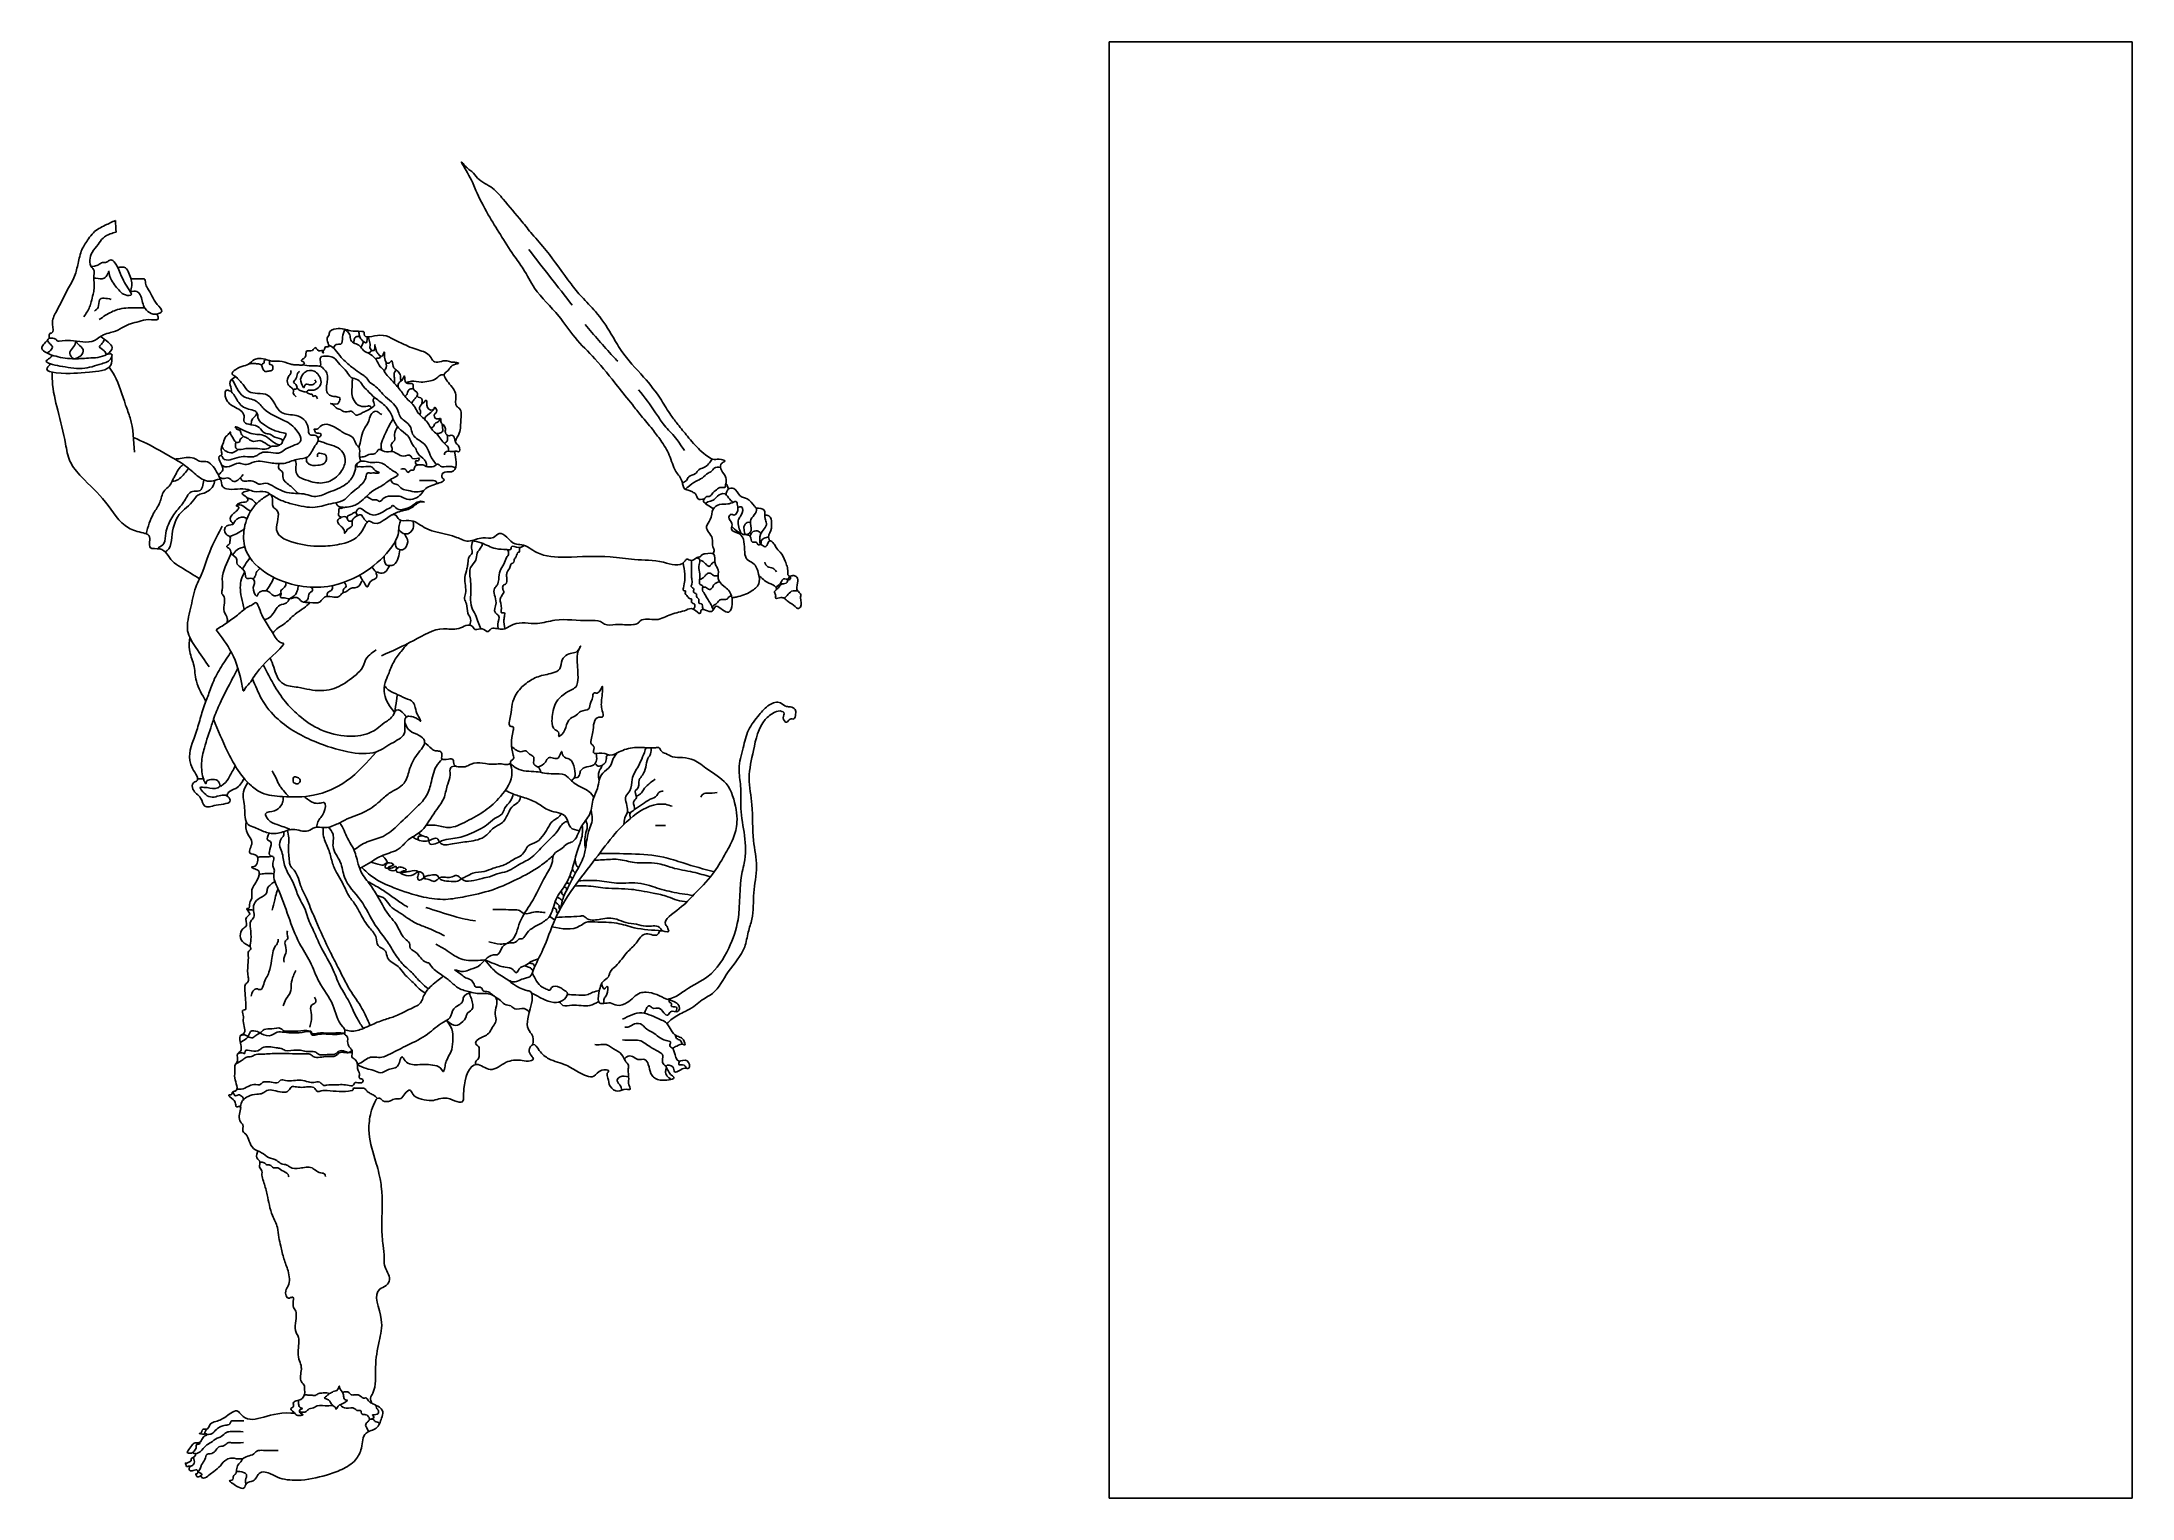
# Model space of a CAD drawing. Header units: millimetres. Extents: x 3298 to 5745, y 1190 to 2896.
import ezdxf

# ---------------------------------------------------------------- set-up
doc = ezdxf.new("R2010")
doc.units = ezdxf.units.MM
picture_1 = doc.add_image_def('image1.png', size_in_pixel=(596, 849))

msp = doc.modelspace()

# ---------------------------------------------------------------- linework, layer by layer
msp.add_line((3486.9, 2032.6), (3480, 2032.4))
for points in [[(4073.2, 2360.4), (4065.7, 2360.8), (4064.4, 2363.4), (4062.8, 2366.4), (4059.4, 2368.6), (4055.7, 2370.3), (4050.5, 2371.9), (4047.3, 2380.6), (4040.1, 2392.6), (4032.3, 2411.8), (4022.2, 2429), (4012.5, 2442), (3999.4, 2457.9), (3989, 2470.9), (3971.8, 2492.4), (3945.1, 2524.7), (3922, 2549.4), (3902.8, 2574.7), (3874.5, 2607.5), (3861.2, 2629.9), (3850, 2646), (3834.5, 2670.2), (3820.3, 2693.4), (3805.8, 2721.9), (3797.7, 2739.4), (3789.5, 2754.7), (3792.5, 2751.3), (3796.5, 2747.3), (3801.1, 2743.9), (3807.7, 2736.3), (3825.4, 2724.3), (3837.8, 2711.6), (3859.7, 2685.5), (3871.8, 2670.5), (3888.1, 2651.5), (3917.2, 2612.2), (3929.7, 2597.2), (3945.7, 2579.9), (3964.3, 2553.5), (3976, 2534.2), (4002.2, 2503.2), (4023.1, 2476), (4034.2, 2458.4), (4042.4, 2447.6), (4053.5, 2433.9), (4068.2, 2417.6), (4077.3, 2410.1), (4084.8, 2406.5), (4093, 2406.8), (4097.3, 2404.5), (4095.5, 2403.4), (4092.6, 2400.6), (4093.2, 2394.2), (4098.5, 2385.3), (4098.5, 2378.3)], [(3383.9, 2686.6), (3371.8, 2681), (3358, 2672.2), (3352.3, 2665), (3344.7, 2652.4), (3340.1, 2636.4), (3336.1, 2621.5), (3327.9, 2605.7), (3322.4, 2594.8), (3314.3, 2579.3), (3310.2, 2564.8), (3308.9, 2554.7), (3307.2, 2554.1), (3306.2, 2550), (3306.1, 2548.6)], [(3384.6, 2673.1), (3377.8, 2670.9), (3369.3, 2666), (3363.6, 2658.5), (3356.6, 2649.2), (3356.3, 2631.4), (3358.3, 2629.1), (3358.7, 2622.3), (3359, 2606.8), (3357.6, 2600.2), (3355.5, 2591.4), (3353.6, 2585.3), (3346.7, 2573.6)], [(3384.6, 2673.1), (3383.9, 2686.6)], [(3355.4, 2632.8), (3359.3, 2633), (3364.6, 2635), (3368.6, 2637.2), (3373.3, 2637.6), (3376.5, 2639.8), (3390.7, 2621.7), (3401.4, 2602.7), (3402.5, 2600), (3395.5, 2599.4), (3389, 2603.8), (3384, 2609.7), (3379.2, 2616.5), (3375.7, 2627.8)], [(3867.7, 2652.7), (3918.6, 2587.3)], [(3358.6, 2618.9), (3360.9, 2618.9), (3370.7, 2619.1), (3372.9, 2621), (3376.1, 2626.3)], [(3386.5, 2631.2), (3395.6, 2631.3), (3399.5, 2624.9), (3402.3, 2617.2), (3403, 2610.2), (3401.3, 2603.1)], [(3359.5, 2580.4), (3363.5, 2584.8), (3365.2, 2593.5), (3379, 2594.2)], [(3401.9, 2618.4), (3416.3, 2618.4), (3417.5, 2618.3), (3419, 2613.3), (3421.2, 2607.5), (3426.6, 2598.2), (3432.8, 2588.2), (3438, 2580.1), (3432.6, 2577), (3417.5, 2585.2), (3412.8, 2599.5), (3409.1, 2603.4), (3401.3, 2603.1)], [(3306.1, 2548.6), (3312.1, 2548.3), (3315.4, 2546.1), (3315.8, 2545.6), (3318, 2545.3), (3331.4, 2546), (3359.3, 2546), (3369.7, 2552.7), (3378.2, 2555.2), (3389.2, 2559.6), (3401.5, 2565.6), (3411.5, 2568.1), (3422.7, 2570.6), (3433.9, 2571.3), (3432.6, 2577)], [(3364.9, 2570.6), (3372.3, 2575.6), (3386.3, 2582.2), (3406.3, 2584.4), (3417.9, 2584.4)], [(3306.1, 2548.6), (3304.2, 2546.4), (3299.6, 2541.2), (3297.8, 2536.7), (3302.7, 2531.8), (3311.7, 2528.2), (3333.4, 2524.6), (3352.5, 2525.4), (3374.1, 2530.1), (3380, 2537.7), (3375.4, 2544.1), (3366.3, 2550.6)], [(3304, 2546.2), (3307.1, 2542.1), (3310.1, 2538.3), (3306.6, 2533.3), (3304, 2531.1)], [(3337.5, 2545.3), (3334.9, 2538.4), (3330.6, 2532.3), (3332.6, 2526.6), (3334.5, 2524.6)], [(3337.5, 2545.3), (3340.3, 2541.7), (3345.9, 2535.4), (3343.4, 2528.2), (3334.5, 2524.6)], [(3370.9, 2547.6), (3368.5, 2542.7), (3365.1, 2538.8), (3370.6, 2534.1), (3373.2, 2529.6)], [(3677.7, 2363.4), (3680.7, 2361.8), (3686.3, 2359.2), (3689.3, 2359.3), (3693, 2357.6), (3698.3, 2361.7), (3709.6, 2363.5), (3716.4, 2363.6), (3722.9, 2360.8), (3739.9, 2364.4), (3744.7, 2370.1), (3759.4, 2378), (3768.2, 2383.4), (3766.6, 2384.8), (3767.2, 2390.8), (3777.4, 2392.2), (3782.8, 2400.9), (3783.3, 2416.5), (3785.6, 2415.7), (3785.9, 2422.2), (3782.2, 2426.4), (3785.3, 2435.2), (3788.2, 2451.9), (3786.2, 2466.6), (3783.7, 2468.7), (3782.4, 2480.5), (3775.1, 2495), (3769.7, 2508.1), (3771.5, 2509.5), (3774.7, 2512.7), (3780.1, 2517.6), (3785.6, 2519.5), (3781.9, 2520.4), (3777.4, 2520.8), (3772, 2522.2), (3756.1, 2521.7), (3752.5, 2527.2), (3738.4, 2534.9), (3719.4, 2542.5), (3706.7, 2548.9), (3693.5, 2552.1), (3675, 2553.9), (3675, 2555.7), (3672.2, 2556.6), (3659.5, 2557.5), (3642.3, 2559.8), (3634.2, 2554.3), (3634.1, 2552.5), (3632.5, 2550.4), (3632, 2545), (3633.1, 2538.7), (3629.3, 2538.1), (3628.6, 2536), (3627.2, 2532.3), (3627.4, 2531.4), (3626.1, 2532.5), (3626.7, 2534.2), (3622.1, 2534.1), (3617.8, 2537.8), (3614.4, 2534.4), (3607.5, 2533.5), (3605.9, 2526.3), (3601.5, 2522.4), (3605, 2520), (3603.8, 2517.9), (3598.5, 2517.4), (3592.6, 2517.6), (3588.2, 2518.6), (3576.1, 2521.8), (3566.9, 2521.8), (3561.2, 2523.4), (3552.2, 2525), (3546.5, 2523.7), (3539.7, 2518.2), (3531.9, 2515.5), (3521.6, 2505.4), (3524.8, 2503.5), (3522.5, 2502.2), (3518, 2497.4), (3519.4, 2489.4), (3519.3, 2486.9), (3514.3, 2488), (3512.5, 2480.9), (3522.6, 2468.6), (3534.4, 2457.8), (3534.7, 2450.6), (3542.6, 2447.4), (3552.3, 2444), (3558.3, 2437.8), (3564.6, 2436.1), (3570.3, 2432.9), (3579.6, 2428.7), (3577.7, 2424.4), (3570, 2426.1), (3562, 2432.4), (3557.2, 2434.9), (3539.8, 2438.1), (3524.4, 2444), (3525.9, 2442.3), (3529.8, 2440.6), (3531.8, 2435.5), (3533.5, 2434.1), (3530.4, 2430.7), (3529, 2427.3), (3524.7, 2427), (3521.6, 2431.8), (3518.7, 2436.6), (3518.2, 2438.9), (3516.8, 2436.9), (3513.6, 2433.8), (3510.2, 2426.4), (3507.9, 2415.3), (3508.2, 2411.6), (3506.2, 2411.1), (3506.2, 2404.5), (3509.4, 2394.3), (3504.2, 2388.6)], [(3639.1, 2537), (3642, 2541.2), (3647.7, 2541.8), (3649.8, 2549.9), (3652.6, 2558.8)], [(3773.9, 2416.2), (3773.5, 2420.7), (3770, 2424.4), (3760, 2436.5), (3755.1, 2441.1), (3749.2, 2449.9), (3737.6, 2462.1), (3733.7, 2469.2), (3726.2, 2476.6), (3717.2, 2488), (3707.8, 2498.8), (3698.9, 2509.5), (3698, 2511.1), (3693.9, 2515.3), (3689, 2523.6), (3682.5, 2529.8), (3674, 2534.8), (3670, 2539.4), (3659.5, 2546.4), (3658.2, 2552.7), (3651.9, 2559.3)], [(3662.9, 2543.3), (3663.5, 2547.2), (3665.5, 2550.4), (3670, 2550.3)], [(3668.7, 2556.8), (3669.6, 2551.6), (3672.2, 2546.9), (3677.8, 2543.6), (3678.5, 2550.4), (3682, 2541.8), (3682.3, 2536.2), (3686.4, 2534.2), (3687.6, 2541), (3689.4, 2533.3), (3691.9, 2529.9), (3695.4, 2527.4), (3698.4, 2532.5), (3699.6, 2522.8), (3703.6, 2519.4), (3707.3, 2522.2), (3708.9, 2515.9), (3711.2, 2512.6), (3715.7, 2508.5), (3717.7, 2502.7), (3718.2, 2498.3), (3722.1, 2504.6), (3723, 2498.2), (3726, 2495.7), (3732.1, 2495), (3732.7, 2489.3), (3737.3, 2483.9), (3737.5, 2480.3), (3742.3, 2477.9), (3742.9, 2472.2), (3747.7, 2476.1), (3749.2, 2467.4), (3756.8, 2465.9), (3757.5, 2467.6), (3759.9, 2462.2), (3757.7, 2460), (3759.7, 2454.1), (3764.4, 2454.5), (3765.1, 2450), (3767.9, 2447.1), (3770.1, 2442.4), (3770.1, 2438.3), (3774.4, 2434.4), (3776.8, 2435.2), (3782.3, 2426.2)], [(3933.6, 2564.9), (3966.5, 2527.4), (3972, 2521.7)], [(3309.9, 2528.7), (3307.1, 2525.5), (3302.8, 2521.7), (3306.8, 2519), (3318.9, 2516.1), (3345, 2513.2), (3367.9, 2518.8), (3379, 2525.7), (3379.7, 2529.6), (3373.2, 2529.6)], [(3307.8, 2518.6), (3305.5, 2515.9), (3303.5, 2512.7), (3314.3, 2508.3), (3353.3, 2509.1), (3378.3, 2517.2), (3379.8, 2528.2)], [(3540.5, 2518.8), (3545.4, 2519), (3550.3, 2518.7), (3554.5, 2517.2), (3556.3, 2513), (3559.1, 2509.8), (3563.4, 2510.2), (3567.5, 2511.3), (3568, 2515.6), (3567.6, 2517.2), (3564.8, 2517.8), (3564.1, 2520.7), (3564.6, 2522.3)], [(3555, 2516.6), (3556, 2518.8), (3557.5, 2519.3), (3557.9, 2521), (3558.3, 2522.5), (3560.3, 2523.7)], [(3747.9, 2398.4), (3747.7, 2402.5), (3745.5, 2406.3), (3737.9, 2413.9), (3735, 2419.7), (3731.6, 2424.1), (3727.6, 2432.4), (3718.7, 2440.4), (3710.9, 2450), (3706.7, 2459.6), (3700.7, 2468.3), (3687.7, 2479), (3678.8, 2487.3), (3673.1, 2493.7), (3667.7, 2500.1), (3659.9, 2502.8), (3654.8, 2509.3), (3646.7, 2517.8), (3639.4, 2525.8), (3633.1, 2527.6), (3623.8, 2525.8), (3623.8, 2521.6), (3623.3, 2516), (3620.4, 2516.2), (3613.1, 2516.4), (3602.9, 2517.4)], [(3633.6, 2540.4), (3635.4, 2539.7), (3641, 2535.1), (3648.3, 2526.2), (3660.8, 2514.7), (3669, 2508.7), (3674.9, 2504.7), (3677, 2503.2), (3680.4, 2498.4), (3687, 2493.3), (3700.2, 2479.9), (3709.2, 2472), (3715, 2462.8), (3717.6, 2456.1), (3721.7, 2452.3), (3729.5, 2444.2), (3731.8, 2436.4), (3742.5, 2427.1), (3748, 2421.6), (3752.4, 2411.5), (3759.7, 2400.6)], [(3671.1, 2538.3), (3672.8, 2540.6), (3674.2, 2544.9)], [(3679.6, 2531.4), (3681, 2532), (3682.7, 2533), (3683.1, 2535.2)], [(3688.3, 2524.6), (3690.3, 2525.4), (3693.4, 2525.8), (3693.6, 2528.2)], [(3309.8, 2508.8), (3310, 2498.4), (3316.3, 2464.3), (3325.5, 2424.9), (3330.6, 2404.7), (3344.2, 2386.3), (3372.1, 2356.8), (3399.2, 2326.5), (3416.3, 2320.6), (3423.1, 2317.4), (3424.7, 2303.5), (3435.8, 2301.9), (3450.5, 2287.6), (3460.5, 2280.4), (3482.4, 2266.9)], [(3376.6, 2514.9), (3382.6, 2505.1), (3395.8, 2470.4), (3401, 2455.3), (3406.1, 2415.3)], [(3507.1, 2402.5), (3507.9, 2400.7), (3517.4, 2398.4), (3528.1, 2402.4), (3530.7, 2401.9), (3537, 2400.7), (3546.5, 2403.9), (3565.4, 2402.7), (3573.2, 2401.9), (3581.2, 2402.1), (3596.2, 2406.7), (3609.1, 2409.9), (3617.4, 2422.5), (3621.2, 2429.7), (3618.3, 2434.9), (3611.7, 2435.4), (3609.4, 2444.1), (3595.6, 2458.1), (3578.4, 2461.6), (3562, 2482), (3550.2, 2484), (3540.1, 2486.3), (3533.2, 2494.3), (3524.7, 2503.8)], [(3507.8, 2411.4), (3511.7, 2406.7), (3520.6, 2407), (3531.2, 2409.9), (3549.6, 2411.3), (3553.9, 2414.2), (3577.2, 2414.8), (3583.5, 2419.1), (3600.8, 2429.1), (3596.7, 2439.8), (3581.8, 2452.1), (3557.7, 2465.9), (3548.5, 2475.1), (3533.8, 2480.5), (3526.1, 2490), (3520.2, 2500.9)], [(3595.5, 2480.2), (3592.1, 2484.7), (3592.5, 2487.8), (3589, 2491.3), (3585.1, 2496.7), (3587.3, 2505), (3589.4, 2508.6), (3589, 2510.7)], [(3592.2, 2488.7), (3596.4, 2490), (3595, 2494.3), (3592.4, 2497.2), (3595, 2501), (3597, 2507.3), (3599.3, 2509.9)], [(3607.4, 2485.4), (3608.8, 2487.2), (3614.3, 2487.7), (3618.1, 2488.6), (3623.5, 2493.4), (3624, 2501.3), (3621.7, 2505.4), (3616.6, 2510.2), (3605.8, 2509), (3602.1, 2504.7), (3601.5, 2495.6), (3604.9, 2491.1), (3606, 2494.2), (3611.2, 2494.1), (3616.7, 2495.4), (3618.3, 2498.4), (3617.1, 2499.8)], [(3623.7, 2516.4), (3626.1, 2514.2), (3630.8, 2509), (3632.3, 2503.3), (3631.6, 2496.5), (3630.8, 2489.6), (3633.2, 2483), (3639.3, 2480.6), (3647, 2477.8), (3646, 2474.8), (3643.7, 2471.8), (3635.7, 2472.2), (3638.6, 2470.9), (3642.2, 2467), (3647.2, 2465.1), (3650.9, 2462.9), (3656.8, 2462.8), (3660.7, 2463), (3665.2, 2458.7), (3673.1, 2461.5), (3677.9, 2463.6), (3683.9, 2467.3), (3687, 2470.3), (3685.6, 2476.7), (3687.5, 2479.1)], [(3661.3, 2502.1), (3661.2, 2499.6), (3661.1, 2494.2), (3660.7, 2483.4), (3663.2, 2475.7), (3670.2, 2469.4), (3679.2, 2469.2), (3680.7, 2469.4), (3683.8, 2467.2)], [(3698.4, 2510.5), (3700.1, 2512.6), (3700.7, 2520.6)], [(3710.6, 2495.8), (3710.5, 2502.4), (3710.1, 2506.4), (3710.9, 2509.2), (3712.7, 2511.4)], [(3718, 2498.5), (3715.4, 2495.7), (3715.2, 2490.5)], [(3724, 2496.7), (3730.6, 2498.3), (3741.6, 2497.2), (3750.8, 2498.5), (3757.5, 2500.2), (3765, 2505.6), (3768.7, 2505.7)], [(3518.8, 2486.7), (3522.4, 2482.6), (3526.2, 2476.3), (3537.7, 2466.3), (3549.3, 2460.9), (3546.8, 2456.6), (3543.8, 2453.2), (3542.9, 2447.4)], [(3596.6, 2490.5), (3599.1, 2487.9), (3603.5, 2486.3), (3608.5, 2484.9), (3611.1, 2483.4), (3614.7, 2482.1), (3614.9, 2480.5), (3617.4, 2481.2), (3620.3, 2477.6)], [(3722.9, 2480.2), (3725.4, 2483.7), (3727.5, 2488.3), (3732.6, 2489.7)], [(3730.7, 2472.6), (3732.1, 2474.8), (3733.2, 2476.5), (3736, 2479.7), (3737.2, 2481.5)], [(3740.1, 2458.9), (3740.8, 2463.9), (3740, 2465.9), (3742.9, 2472.2)], [(3996.3, 2488.2), (4016.3, 2461.4), (4025.2, 2448.3), (4037.8, 2434.1), (4049.9, 2417.3)], [(3549, 2462.2), (3550.5, 2458.7), (3550.6, 2455.8), (3556.1, 2448.6), (3565.9, 2442.4), (3580.4, 2438), (3583.5, 2436.9), (3582.6, 2433.3), (3579.7, 2428.3)], [(3620.5, 2432.7), (3623.1, 2433.2), (3624.4, 2436.6), (3618.8, 2437.8), (3616.9, 2441.1), (3616.4, 2442), (3618.5, 2442), (3622.3, 2444), (3628.5, 2447.7), (3639.8, 2444.7), (3647.6, 2440.1), (3653.2, 2436.7), (3661.3, 2432.7), (3665, 2426.3), (3666.8, 2423.1), (3669.1, 2420.5), (3669.4, 2411.6), (3671.2, 2404.7)], [(3668.7, 2421.1), (3670.2, 2425.9), (3672, 2433.7), (3676, 2443.9), (3680.4, 2451.6), (3682.7, 2458.8), (3688.8, 2463.2), (3693.9, 2460.3), (3695.9, 2459.4)], [(3695.4, 2417.5), (3694.9, 2422.6), (3695.7, 2427.5), (3699.7, 2436.6), (3704.6, 2446.8), (3709, 2454.2)], [(3747.8, 2451.5), (3745.9, 2453.5), (3751.5, 2460.4), (3756.4, 2465.4)], [(3753.2, 2443.6), (3755.7, 2444.8), (3758.2, 2448.9), (3762, 2451.1), (3764.3, 2454.5)], [(3759.9, 2436.6), (3761.9, 2437.2), (3766.5, 2439), (3766.6, 2445.3), (3766.5, 2448.2)], [(3405, 2432.4), (3419.8, 2425.6), (3449.8, 2409.1), (3467.1, 2398.2), (3481.6, 2386.2), (3498.5, 2381.6), (3506.8, 2383.1), (3509.3, 2375), (3513.7, 2372.4), (3539.2, 2371.4), (3546.1, 2369.1), (3559.7, 2368.7), (3567.3, 2362.7), (3568.5, 2351.1), (3572.5, 2347.5), (3572.5, 2324.3), (3596.9, 2308.3), (3626.9, 2305.1), (3648.9, 2307.9), (3673.4, 2324.3), (3681.4, 2334.3), (3686.6, 2331.9), (3712.6, 2341.1), (3715.9, 2336.2), (3727.5, 2335.2), (3745.3, 2327.1), (3783.3, 2315.4), (3797.1, 2311), (3814.1, 2314.9), (3826.4, 2315.4), (3833.1, 2319.9), (3851.8, 2307.8), (3859.3, 2306.7), (3877, 2297.8), (3911.2, 2292.2), (3963.1, 2292.6), (3991.6, 2289.4), (4025.4, 2286.2), (4050, 2287), (4052.8, 2289.8), (4058, 2288.2), (4064.8, 2291.8), (4068.9, 2293), (4070.4, 2294.9), (4074.4, 2296.1), (4084.4, 2295.8), (4086, 2284.6), (4089.5, 2277.2), (4089.5, 2267.3), (4096.1, 2258.4), (4105.1, 2246.8), (4100.2, 2227.6), (4086, 2234.1), (4082.8, 2229.2), (4077.1, 2229.2), (4069.5, 2230.1), (4068.6, 2226.5), (4060.3, 2231.4), (4052.1, 2230.3), (4034.4, 2225.1), (4016.7, 2219.1), (3998.3, 2217.6), (3995.3, 2214.8), (3990.3, 2213.2), (3969.4, 2213.2), (3956.4, 2213.8), (3951.7, 2216.7), (3938.9, 2217.9), (3898.4, 2218.4), (3877.9, 2214.6), (3849.6, 2213.4), (3835.9, 2207.8), (3822.8, 2207.6), (3820.3, 2205.3), (3813.2, 2208.3), (3804.8, 2207.6), (3801.3, 2211.4), (3785.7, 2208.7), (3767.9, 2208.3), (3733, 2194.6), (3695.4, 2176.8)], [(3524.7, 2427), (3524.5, 2421.2), (3525.1, 2419.7), (3533.4, 2418.9), (3555.6, 2418.9), (3562.5, 2419.5), (3567.3, 2422.2), (3572.8, 2422.4), (3576.9, 2424)], [(3533.6, 2433.8), (3535.6, 2432.8), (3540.2, 2430.4), (3543.1, 2428.3), (3552.9, 2428.7), (3561.4, 2424.3), (3566.1, 2421.7)], [(3593.8, 2406.1), (3595, 2403.4), (3595, 2396.7), (3597.8, 2387.2), (3606.5, 2382.9), (3617.6, 2379.6), (3634.9, 2381.3), (3648.6, 2393.3), (3652.8, 2406.6), (3648.6, 2416.9), (3628.8, 2426.1), (3626.5, 2427), (3621, 2428.4)], [(3707.2, 2416), (3707.7, 2419.7), (3706.8, 2423.9), (3710.4, 2428.8), (3710.6, 2435.9), (3714.1, 2445)], [(3768.8, 2425.5), (3771.1, 2426.8), (3772.7, 2430.4), (3772.4, 2435)], [(3463.6, 2400.7), (3460.9, 2398.8), (3452.6, 2385.6), (3450.3, 2381.4), (3449.6, 2379.7), (3440.7, 2369.3), (3435.7, 2356.2), (3428.6, 2343.6), (3419.8, 2319.6)], [(3453.2, 2407.1), (3459.7, 2407.8), (3477.8, 2407.2), (3482.4, 2404.5), (3489.4, 2404.3), (3502.2, 2392.3), (3507.3, 2382.5)], [(3508.4, 2422.1), (3509.9, 2419.2), (3513.5, 2416.2), (3520.8, 2414.5), (3527.4, 2418.4)], [(3530.2, 2385.4), (3531.9, 2382.3), (3544.6, 2381.4), (3551.9, 2377.9), (3559.4, 2378.8), (3569.8, 2374.5), (3576.6, 2371), (3587.5, 2367.5), (3606.6, 2365.8), (3616.2, 2363.4), (3632.9, 2367.9), (3654.1, 2378), (3662.6, 2388.4), (3665, 2398), (3666.1, 2401.3), (3666.4, 2401.5), (3666.6, 2398.5), (3668, 2398.2), (3674.1, 2398.2), (3684.4, 2397.6), (3689.8, 2392.6), (3692.7, 2391), (3691.5, 2390.7), (3688, 2390.8), (3682.1, 2390.8), (3678.1, 2390.2), (3677.4, 2387.5), (3676, 2382.8), (3668.3, 2374), (3659.8, 2367), (3650.2, 2358.5), (3638.6, 2355.4), (3617.5, 2350.7), (3591.7, 2354.3), (3578, 2358.7), (3564.7, 2366.2)], [(3575.7, 2401.8), (3575.3, 2396), (3578.9, 2392.4), (3580.2, 2384.7), (3589, 2375.3), (3594.8, 2369.8), (3597.5, 2366.8)], [(3608, 2409.2), (3607.7, 2404.5), (3609.9, 2401.6), (3620.9, 2399.8), (3627.4, 2401.6), (3630.1, 2404.3), (3629.3, 2412.4), (3626.6, 2413.3), (3620.7, 2413.3), (3620.5, 2409.7)], [(3650.5, 2350.5), (3653.3, 2350.6), (3668, 2355.1), (3683.5, 2368.6), (3697.9, 2377.3), (3708.9, 2384.9), (3714.5, 2388.8), (3709.2, 2393.1), (3698.8, 2400.7), (3692.5, 2403.2), (3682.1, 2403.2), (3669.7, 2404), (3668.7, 2403.3), (3666, 2401.2)], [(3669.6, 2409.4), (3675.7, 2410.2), (3682.4, 2412.8), (3688.1, 2413.6), (3692.2, 2418.2), (3698.8, 2415.9), (3708.1, 2415.9), (3713.9, 2413.3), (3721.1, 2410.7), (3729.7, 2410.7), (3731.5, 2407.8), (3739.8, 2407.7), (3739.1, 2406.2), (3737.7, 2405), (3735.5, 2405.1), (3735.7, 2401.5), (3743.8, 2400.4), (3747.6, 2398.5), (3750.7, 2397.9), (3758.3, 2399.5), (3761.2, 2401.2), (3764.4, 2398.8), (3773.3, 2398.6), (3782.2, 2397.1)], [(3738.1, 2400.2), (3734.2, 2397.9), (3733, 2394.5), (3729.2, 2393.9), (3726.8, 2391.4), (3723.2, 2395.2), (3718, 2395.2)], [(3781.5, 2416.1), (3778.1, 2415.9), (3769.8, 2415), (3768.9, 2412)], [(4047.7, 2378.9), (4052.3, 2382.1), (4055, 2386.3), (4062.8, 2390.1), (4067, 2394.7), (4072.7, 2397.2), (4082.4, 2407.1)], [(3433.8, 2303.1), (3440.5, 2308.4), (3442.7, 2320.3), (3445.8, 2330.5), (3454.6, 2345.5), (3464.8, 2358.3), (3474.1, 2369.3), (3481.6, 2369.8), (3487.4, 2382.7)], [(3442.2, 2298.2), (3446.2, 2301.9), (3449.7, 2315.4), (3458.6, 2342), (3475.8, 2359.4), (3480.2, 2364.7), (3485.7, 2366.7), (3498.1, 2375.6), (3500, 2382)], [(3469.5, 2396.2), (3464.4, 2389.9), (3452.5, 2381.4), (3450.3, 2381.4)], [(3505.8, 2385.6), (3510.2, 2384.2), (3516.1, 2384.9), (3521.3, 2381.2), (3533.3, 2389)], [(3705.7, 2383), (3709.5, 2378.5), (3714.4, 2376.8), (3719.4, 2372.4), (3726.6, 2370.4), (3735.9, 2368.6), (3744.9, 2370.3)], [(3760.5, 2378.4), (3758.7, 2381.2), (3756.4, 2382), (3750.7, 2382.1), (3740, 2382)], [(4050.6, 2371.8), (4054, 2374.4), (4063.6, 2381.1), (4070.6, 2384.9), (4077.9, 2390.8), (4081.8, 2392.9), (4084.8, 2396.4), (4092.3, 2397.4)], [(4075.3, 2355.5), (4072.6, 2356.7), (4073.7, 2361.2), (4076.2, 2363.1), (4079.7, 2363.6), (4083.4, 2367.7), (4088.7, 2372.1), (4091.3, 2373.8), (4098.1, 2375), (4098.5, 2378.3), (4099.9, 2376.8), (4101, 2371.7)], [(3704.7, 2282.3), (3694.3, 2273.6), (3688.9, 2274.4), (3690, 2270.3), (3681.8, 2262.9), (3678.5, 2257.2), (3673.3, 2264.6), (3668.9, 2258.3), (3659.1, 2255.6), (3654.7, 2252.3), (3649.8, 2250.1), (3645.4, 2246), (3637.4, 2245.7), (3628.7, 2245.4), (3623.5, 2240), (3611.6, 2239), (3601.9, 2240.3), (3596.4, 2244.9), (3587.8, 2243.3), (3581.6, 2244.4), (3577, 2245.7), (3577.8, 2249.8), (3575.3, 2248.2), (3568, 2247.6), (3563.3, 2251.7), (3550.5, 2248.5), (3549.9, 2246.8), (3545.3, 2253.6), (3546.6, 2263.8), (3543.9, 2267.3), (3537.6, 2267.3), (3535.2, 2274.8), (3526.1, 2285.6), (3526.1, 2289.2), (3519.3, 2297.1), (3516.8, 2302.8), (3514.1, 2304.5), (3517.6, 2308.3), (3517.9, 2310.5), (3518.2, 2315.7), (3513.3, 2319), (3514.3, 2329.1), (3521.7, 2331), (3518.5, 2335.1), (3522.6, 2343.8), (3526.9, 2347.7), (3528.3, 2350.7), (3525.6, 2352), (3531.6, 2356.1), (3538.4, 2358.1), (3538.7, 2360.5), (3532.1, 2366.3), (3541.2, 2370.7)], [(3542.3, 2346.2), (3539.3, 2347.6), (3532.9, 2352.4), (3526, 2353.7)], [(3564.7, 2366.2), (3553.1, 2358.6), (3543.6, 2348.2), (3534.3, 2322.8), (3536.7, 2300.1), (3563, 2272), (3599.6, 2258.6), (3632.5, 2258), (3678.4, 2276.6), (3707.4, 2304.5), (3715.1, 2320.9), (3715.9, 2329.4), (3717.7, 2335.1)], [(3538.2, 2361.5), (3542.6, 2360.3), (3548.7, 2354.5)], [(3642.5, 2356.1), (3645.4, 2351.4), (3650.5, 2350.5), (3648, 2349.4), (3646.5, 2349.6), (3645.2, 2344.9), (3646.2, 2339.7), (3648.1, 2339.1), (3644.8, 2336.5), (3646.9, 2329.3), (3649.1, 2327.2), (3651.9, 2322.1), (3651.9, 2320.4), (3653.9, 2322.4), (3655.6, 2324.9), (3660.9, 2329.1), (3660.9, 2334.8), (3667.6, 2340.9), (3671.3, 2341.8), (3674.1, 2338.1), (3678.7, 2333.3)], [(3707.4, 2341.6), (3712.4, 2344.1), (3720, 2346.4), (3732.3, 2351.2), (3744.4, 2357), (3745.4, 2356.8), (3743.2, 2357.5), (3740.2, 2357.5), (3737.1, 2356.5), (3731.8, 2352.8), (3721.5, 2348.4), (3713.8, 2348.9), (3707.6, 2352.5), (3707, 2351.1), (3703.9, 2349.2), (3696.6, 2344.9), (3686.2, 2341.6), (3674.3, 2347.2), (3668.7, 2349.4), (3667, 2347.5), (3665.5, 2345), (3667.5, 2340.9)], [(4106.7, 2356.4), (4103, 2360), (4100.3, 2363.5), (4097.1, 2366.3), (4088.5, 2363.5), (4083.6, 2358.8), (4079, 2357.6), (4075.1, 2354.3), (4076.5, 2353.5), (4083.9, 2348.8)], [(4083.7, 2296.3), (4084.6, 2300.8), (4083.3, 2304.4), (4082.6, 2314.2), (4078.4, 2321.1), (4075.8, 2328), (4080.2, 2336.2), (4083.7, 2348.4), (4091.2, 2353.9), (4100.8, 2354.5), (4107.5, 2356.7), (4110.5, 2357.4), (4112.1, 2352.8), (4112.6, 2349.8), (4107.8, 2341.5), (4104.5, 2342.4), (4102, 2338.9), (4105.6, 2331.8), (4105.1, 2325.1), (4114.3, 2319.5), (4120.5, 2298), (4123.6, 2289.4), (4130.2, 2285.3), (4136.8, 2272.4), (4137, 2261), (4127.9, 2252.1), (4110.7, 2245.5), (4105.6, 2244.6)], [(4098.7, 2365.2), (4101.4, 2372.1), (4107.7, 2372.7), (4115, 2364.3), (4123.5, 2360.4), (4131.9, 2352.1), (4134.3, 2348.8), (4127.2, 2334.2), (4128, 2323.6), (4126, 2320.3), (4121.9, 2318.7), (4116.9, 2319.9), (4114.7, 2323.7), (4114, 2337.7), (4116.4, 2341.3), (4116.9, 2351), (4112.5, 2350.5)], [(4133.7, 2349.8), (4143.2, 2347.2), (4144.4, 2337.2), (4146, 2331.8), (4138.9, 2318.8), (4139, 2306.9)], [(3509, 2328.4), (3496, 2302.8), (3482.4, 2266.9), (3477.9, 2256.9), (3471.9, 2232.1), (3468.4, 2206.1), (3477.8, 2186.5), (3493.6, 2163.8)], [(3517.8, 2316.2), (3521.8, 2317.9), (3529.3, 2321.7), (3534.7, 2325.6)], [(3521.7, 2330.8), (3524, 2334.7), (3534.1, 2338.9), (3537.9, 2337.4)], [(3660.9, 2334.8), (3656.7, 2334.8), (3654.4, 2338.9), (3648.2, 2338.9)], [(3655.1, 2337.8), (3656.3, 2340.9), (3659.3, 2342), (3663.6, 2344.5), (3665.5, 2344.6)], [(3731.9, 2334.6), (3732.9, 2328.3), (3727.9, 2320.3), (3720.6, 2320.1), (3715.4, 2324.9)], [(4137.1, 2270.8), (4142.4, 2266.2), (4148.7, 2261.9), (4157.3, 2256.7), (4157.9, 2254.6), (4155.3, 2251.9), (4156.7, 2248.1), (4156.8, 2244.3), (4163, 2244.9), (4166.9, 2244), (4171.4, 2240.1), (4179.8, 2234.3), (4182.8, 2232.1), (4185.7, 2233.8), (4185.9, 2244.7), (4185.9, 2249.1), (4182.5, 2252.8), (4182.5, 2262.1), (4181.5, 2268.9), (4178, 2270.6), (4174.2, 2270), (4172.5, 2270.1), (4170.8, 2279), (4170.1, 2281.5), (4168, 2287.6), (4162, 2298), (4157.3, 2303.7), (4154.8, 2308), (4149.5, 2311.2), (4148.2, 2309.3), (4144.2, 2304.3), (4139.6, 2306.9), (4139, 2306.9), (4136.4, 2306.6), (4134.5, 2309.4), (4129.7, 2309.8), (4127, 2316.5), (4120.8, 2318.6), (4105.3, 2328.3)], [(4127.1, 2332.9), (4123.5, 2332.8), (4119.7, 2327.8), (4119.8, 2324.7), (4120.8, 2318.6)], [(4144.1, 2341.3), (4148.8, 2340.7), (4152.1, 2331.8), (4150.1, 2320.8), (4148.6, 2317.4), (4149.5, 2311.2)], [(3521.2, 2294.7), (3523.7, 2298.2), (3529.7, 2302.8), (3535.4, 2304.3)], [(3698.5, 2293.6), (3700.9, 2283.4), (3709.6, 2283.4), (3714.8, 2291.4), (3716.8, 2300.9)], [(3722.1, 2319.6), (3726, 2310.2), (3720, 2300.9), (3713.2, 2302.9), (3711.9, 2311.7)], [(3798.9, 2212.6), (3799.6, 2219.6), (3796.6, 2226.5), (3794.8, 2237.7), (3792.7, 2243.4), (3793.6, 2249.7), (3793, 2268.4), (3795.4, 2278.7), (3796.3, 2283.5), (3797.2, 2290.8), (3797.8, 2292.6), (3801.4, 2296.8), (3800.8, 2302.9), (3802.4, 2311.2)], [(3811.5, 2208.4), (3808.6, 2215.9), (3805.4, 2224.8), (3801.1, 2233.1), (3799.7, 2245.4), (3799.4, 2266.5), (3799.6, 2280.1), (3805.6, 2288.6), (3807.3, 2296.8), (3812.2, 2304.3), (3813.7, 2308.3)], [(3800.9, 2311.5), (3812.1, 2308.9), (3820.5, 2305.3), (3829, 2302.2), (3841.9, 2301), (3844.2, 2300.7), (3846.7, 2301.5), (3847.1, 2303.8), (3856.4, 2303.6), (3862.6, 2305.8)], [(3842.9, 2300.8), (3844.2, 2296.2), (3841.7, 2291.7), (3838.5, 2284.1), (3834.1, 2276.2), (3832.6, 2266.2), (3830.7, 2259.6), (3827.7, 2255.6), (3829.4, 2238.6), (3828.7, 2226.9), (3832.3, 2223.7), (3831.5, 2213.8), (3832.4, 2208.2)], [(3839.6, 2208.5), (3838.7, 2218.8), (3839.4, 2224.4), (3839.2, 2226.9), (3836, 2226.9), (3835.7, 2232), (3834.3, 2243.1), (3836.4, 2247.3), (3838.5, 2251.8), (3837.2, 2255.4), (3838.7, 2259.7), (3840.6, 2260.5), (3841.9, 2268.6), (3841.7, 2270.7), (3842.5, 2274.8), (3845.7, 2280.3), (3847.2, 2284.3), (3850.4, 2286.4), (3850.8, 2289.2), (3853, 2293), (3855.7, 2297.9), (3856.8, 2298.3), (3857, 2300), (3856.9, 2303.6)], [(4139.5, 2320.1), (4135, 2322.9), (4129.2, 2321.2), (4127, 2316.5)], [(4148.4, 2315.7), (4143.4, 2314.5), (4140.9, 2312.8), (4139.6, 2306.9)], [(3514.7, 2215.7), (3514.8, 2220.4), (3511.2, 2228.6), (3509.7, 2247.9), (3508.5, 2249.3), (3508.8, 2253.6), (3509, 2266.6), (3518.5, 2294.9), (3519.3, 2297.1)], [(3532.5, 2278.5), (3535.7, 2283.4), (3541.3, 2291.5)], [(3545.1, 2266.5), (3547.7, 2270.5), (3548.6, 2273.9), (3552.9, 2279.1)], [(3688.9, 2274.5), (3684.2, 2280.7)], [(4048.4, 2285.4), (4048.9, 2256.4), (4049.1, 2252.9), (4051.4, 2252.4), (4050.9, 2249.5), (4052.8, 2247.3), (4054.4, 2245.2), (4056.1, 2243.8), (4058.3, 2243.2), (4058.2, 2239.4), (4062.1, 2236.8), (4062, 2234.2), (4060.5, 2231.3)], [(4071.3, 2231), (4070.8, 2236.7), (4070.5, 2237.3), (4069.5, 2237.6), (4067.2, 2238.2), (4066.9, 2241.8), (4066.2, 2243.9), (4064.1, 2246), (4064.2, 2248.9), (4060.5, 2251.4), (4061, 2254.7), (4057.9, 2257.8), (4058.8, 2260.9), (4058.5, 2267.1), (4058.2, 2272.7), (4058.3, 2288.2)], [(4064.4, 2291.6), (4067.9, 2289.4), (4067.2, 2283.5), (4067.6, 2274.8), (4067.8, 2265.3), (4068.3, 2260.1), (4071.3, 2258.7), (4071.1, 2255.3), (4073.4, 2249.4), (4076.3, 2244.5), (4079.4, 2239.6), (4081.6, 2235.5), (4083.7, 2230.3)], [(4068.2, 2288.1), (4070.4, 2288.1), (4073.3, 2285.7), (4076, 2283.3), (4078.8, 2281.4), (4081.6, 2284.2), (4085.7, 2286.9)], [(4144, 2286.5), (4147.5, 2281), (4153.5, 2279.3), (4157.9, 2275)], [(3534.6, 2230.9), (3532.9, 2238.3), (3530.3, 2251.5), (3533.2, 2271.3), (3535.2, 2274.8)], [(3560.2, 2252.9), (3564, 2257.9), (3569.4, 2268.4)], [(3577.8, 2249.8), (3577.6, 2252.6), (3581.9, 2257), (3583.7, 2262.5)], [(3587.8, 2243.3), (3594.6, 2248.6), (3596.8, 2252.9), (3597.9, 2258.9)], [(3603.6, 2239.4), (3608.8, 2242.3), (3611.5, 2250.5), (3614.2, 2252.5), (3613.5, 2257.1)], [(3631.8, 2246.3), (3632.7, 2251), (3636.9, 2253.7), (3638.1, 2259)], [(3650.5, 2250.5), (3650.7, 2254.4), (3653.6, 2257.2), (3651.6, 2262.9)], [(3673.6, 2264.4), (3669.7, 2271.2)], [(4067.9, 2266.2), (4072.1, 2268.1), (4074.7, 2271), (4077.7, 2273.3), (4082, 2272.3), (4083.5, 2271), (4089.4, 2270.5)], [(4071.5, 2257.2), (4074.5, 2256.9), (4079.2, 2254.3), (4082.7, 2256.6), (4084.6, 2260.3), (4091.2, 2263.5)], [(4157.3, 2256.7), (4160.9, 2260.3), (4163.5, 2263.6), (4166, 2266.7), (4171.5, 2266.5), (4172.5, 2270.1)], [(4157.9, 2254.6), (4160.6, 2257), (4162, 2259.4), (4164.6, 2261)], [(4162.1, 2261.6), (4166, 2260.9), (4170.7, 2264), (4170.6, 2266.3)], [(4166.9, 2244), (4170.3, 2247.3), (4175.5, 2252.2), (4182.5, 2252.8)], [(4170.8, 2265.2), (4172.3, 2265.8), (4174, 2266.8), (4173.9, 2269.1), (4174.2, 2270)], [(3501.8, 2207.1), (3532.7, 2139), (3533.7, 2135.5), (3536.1, 2139.1), (3537.8, 2141), (3548.9, 2156.4), (3580.5, 2190), (3580.9, 2190.7), (3579.8, 2191.4), (3577.2, 2192.3), (3567.7, 2203.9), (3557.9, 2219.5), (3553.2, 2229.8), (3549.6, 2237.9), (3548.8, 2238.9), (3545.4, 2237.4), (3540, 2234.5), (3528.3, 2225.7), (3515.4, 2216.1), (3501.8, 2207.1)], [(3558.3, 2218.7), (3565.7, 2222.8), (3576.4, 2235.9), (3584.3, 2238.9), (3587.8, 2243.3)], [(3568.1, 2203.3), (3572.8, 2208.3), (3580.6, 2213.5), (3594.3, 2225.5), (3604.3, 2232.6), (3611.6, 2239)], [(4082.5, 2233.6), (4084.1, 2235.7), (4086.6, 2237.3), (4089.7, 2240.5), (4092.9, 2242.7), (4099.9, 2243.1), (4102.4, 2245.9), (4105.2, 2246.6)], [(3519.4, 2181.4), (3508, 2164.2), (3497.8, 2145), (3491.9, 2128.9), (3489.8, 2123.6), (3486.5, 2114.6), (3481.2, 2096.3), (3475.2, 2078.1), (3474.2, 2044.7), (3478.7, 2029.8), (3475.1, 2028), (3474.6, 2020.3), (3483.6, 2009.9), (3488.4, 2000.6), (3501.7, 2001.7), (3518.1, 2007.5), (3514.4, 2012.5), (3499.3, 2011.2), (3484.4, 2019.7), (3483.2, 2022.5), (3485.7, 2022.7), (3491.1, 2022.3), (3503.6, 2022), (3506.6, 2024.3)], [(3470.9, 2198.3), (3470.5, 2183.7), (3475.3, 2166.7), (3478.6, 2147), (3489.8, 2123.6)], [(3565.1, 2173.9), (3569.2, 2163.4), (3573.1, 2152.4), (3580.6, 2143.7), (3597.5, 2139.8), (3611.3, 2137.1), (3637.3, 2137.6), (3658, 2148.6), (3674.6, 2166.5), (3676.1, 2170.7), (3689.2, 2183.6)], [(3725.7, 2190.7), (3718.3, 2181.9), (3709.6, 2169.4), (3703.4, 2155.1), (3699.8, 2145.4), (3698.8, 2132.1), (3710.6, 2110.3)], [(4003, 1757.9), (4005.5, 1763.5), (4008.3, 1766.8), (4012.4, 1764.2), (4020.1, 1764), (4025.9, 1758.5), (4030.7, 1755.7), (4033.8, 1759.8), (4042.1, 1760), (4044.2, 1764), (4041.2, 1769.8), (4029.4, 1774.4), (4017.7, 1779.8), (4005, 1782.5), (3998.3, 1781.8), (3990.4, 1776.6), (3983, 1770.5), (3971, 1767.4), (3963.2, 1770), (3955.6, 1769.4), (3951, 1769.9), (3949.8, 1781.8), (3951.7, 1789.6), (3954.3, 1794.9), (3961.1, 1800.8), (3962.9, 1806), (3969.5, 1813.2), (3983, 1829.5), (3993.3, 1840), (4005.5, 1851), (4018.9, 1850.5), (4021.7, 1854.5), (4031.4, 1853.6), (4030.7, 1857.3), (4027.9, 1861.9), (4044, 1880.7), (4061.3, 1897.3), (4083, 1920.8), (4096.8, 1943.1), (4106.9, 1962.6), (4111.5, 1981.8), (4110.4, 1996.5), (4098.7, 2027), (4076.9, 2043.8), (4061.2, 2054.4), (4047.7, 2057.4), (4036.2, 2058.5), (4028.3, 2062.1), (4022.2, 2065.9), (4020.7, 2068.6), (4016.1, 2069), (4005.6, 2069), (3986.7, 2068.6), (3969.1, 2061.9), (3965.6, 2060.5), (3953.3, 2062.6), (3943.5, 2063.3), (3943.9, 2070.6), (3941.1, 2073.1), (3941.1, 2080.1), (3942.8, 2087.5), (3949.8, 2104.7), (3954.1, 2105), (3953.7, 2112.4), (3953.3, 2127.4), (3953.7, 2140.8), (3947.7, 2133.1), (3943.9, 2133.1), (3942.4, 2127.4), (3940.3, 2122.2), (3938, 2114.5), (3928.5, 2111.6), (3923.4, 2107.2), (3916.7, 2103.3), (3903.8, 2082.5), (3903.1, 2082.2), (3903.1, 2085.7), (3898.7, 2090.1), (3894.9, 2100.5), (3895.8, 2110.1), (3898.7, 2120.1), (3916.8, 2136.3), (3922.7, 2140.1), (3925.4, 2151.5), (3924.4, 2173.9), (3926.4, 2184), (3928.4, 2188), (3923.3, 2181.1), (3920, 2180.2), (3913.2, 2178.3), (3906.9, 2171.8), (3904, 2161.3), (3895.9, 2156.6), (3878.6, 2152.2), (3864.7, 2144.4), (3853.1, 2131.7), (3848.5, 2120.1), (3846.4, 2106.3), (3847.1, 2093.9), (3849.2, 2093.6), (3849.5, 2089), (3849.5, 2060.4), (3849.5, 2055.4), (3846.7, 2053.3), (3846.4, 2051.2), (3843.2, 2049.4), (3835.8, 2050.1), (3827.9, 2049.6), (3800.4, 2049.9), (3795, 2047.3), (3787.1, 2046.5), (3780.3, 2049.1), (3778.9, 2055.2), (3773.6, 2055.7), (3765.9, 2056.1), (3766, 2062.1), (3763.4, 2064.9), (3758.5, 2065.3), (3754.1, 2067.8), (3745.8, 2075.5)], [(3527.4, 2162.4), (3517.2, 2143.1), (3506.3, 2121.1), (3498.7, 2102.3), (3496.5, 2095.5), (3488, 2068.8), (3484.7, 2050.9), (3487.2, 2031.6), (3488.9, 2027.8), (3489.6, 2026.8), (3490.5, 2029.1), (3495.5, 2031.6), (3503.3, 2030.6), (3506.2, 2025.6), (3506.7, 2024.2), (3509.9, 2025.8), (3517.4, 2035.3), (3524.1, 2047.7)], [(3710.6, 2110.3), (3708.2, 2105.8), (3698.4, 2098), (3690, 2091.3), (3677, 2084.8), (3651.6, 2082.9), (3620.8, 2091.8), (3595.7, 2109.4), (3581.1, 2125), (3567.3, 2146.4), (3556.9, 2166)], [(3544.5, 2149.7), (3554.9, 2126.3), (3574.2, 2102.3), (3618.3, 2075.8), (3656.1, 2064.2), (3689.4, 2064.3), (3709.2, 2075.3), (3722.5, 2087.7), (3725.9, 2105.7), (3727.5, 2105.8), (3740.3, 2100.6), (3741.1, 2100), (3740.1, 2102.8), (3737.7, 2107.3), (3734.7, 2116.1), (3732.4, 2122.1), (3723.2, 2126.9), (3711.8, 2132.5), (3703, 2137), (3699, 2141.5)], [(3714, 2131.4), (3712.9, 2124.3), (3710.6, 2110.3)], [(3710.6, 2110.3), (3712.7, 2113.1), (3721.8, 2108.4), (3724.4, 2105.1)], [(4029.5, 1745.9), (4035.8, 1751.4), (4050.7, 1760.2), (4061.1, 1765.9), (4068.9, 1772.3), (4082.8, 1781.2), (4101.2, 1806.4), (4120.5, 1835.6), (4124.7, 1853), (4129, 1868.1), (4131.2, 1899), (4134.4, 1929.6), (4130.8, 1960.2), (4129, 2002.1), (4125.8, 2033.5), (4130.8, 2065.9), (4144.6, 2102.1), (4155.7, 2110.5), (4164.2, 2111.6), (4166.4, 2110.1), (4165.7, 2104.1), (4169.5, 2098.8), (4173.7, 2102.6), (4177.9, 2102.7), (4180.2, 2108.5), (4179.5, 2113.8), (4174, 2116.9), (4169.5, 2117.3), (4162.4, 2121.6), (4149.5, 2119.1), (4137.5, 2107.7), (4125, 2089.5), (4118.8, 2068.9), (4113.9, 2044.2), (4115.7, 2024.2), (4116.1, 1997.9), (4120.3, 1966), (4119.9, 1933.8), (4117.6, 1923.8), (4112.7, 1867.2), (4101.8, 1834.2), (4077.8, 1801.4), (4051.3, 1785.1), (4038.1, 1776.8), (4030.2, 1774.2)], [(3498.7, 2102.3), (3515.1, 2064.7), (3525.7, 2045.2), (3543.1, 2024.2), (3555.2, 2016.1), (3579.3, 2011.8), (3615.7, 2013.3), (3654.5, 2030.2), (3689.4, 2064.3)], [(3538.7, 2028.3), (3533.6, 2017.2), (3535.1, 1998.4), (3539.2, 1979.1), (3546.9, 1975.6), (3560.8, 1969.8), (3575.9, 1969.2), (3591.7, 1973.3), (3609.5, 1971.6), (3617.6, 1975.6), (3627.8, 1975.4), (3642.7, 1979.3), (3654.5, 1985.3), (3674.6, 1993.4), (3693.3, 2006.2), (3704.5, 2015.6), (3721.7, 2027.4), (3727.9, 2042.5), (3737.1, 2061.2), (3745.6, 2077.1), (3739.6, 2083.4), (3728.4, 2089), (3722.6, 2098.5)], [(3868.4, 1759.3), (3862.4, 1763.4), (3851.3, 1763.1), (3846.7, 1766.5), (3839.4, 1768.6), (3833.1, 1774.2), (3827.1, 1778.1), (3820.2, 1783), (3814, 1784.8), (3812.2, 1787.9), (3805.9, 1788.7), (3803.1, 1793.2), (3799.5, 1797.3), (3795.1, 1798.9), (3789.6, 1802.6), (3782.8, 1807.5), (3781.1, 1808.5), (3788.6, 1807), (3797.2, 1808.5), (3808.4, 1812.9), (3826.3, 1826.2), (3830.7, 1826.5), (3836.9, 1835.8), (3846.5, 1842.3), (3857.4, 1864.7), (3870.7, 1887.2), (3887.3, 1918.7), (3895.4, 1935.8), (3897.2, 1944.1), (3906.8, 1951.3), (3912.8, 1956.3), (3918.8, 1958.9), (3928.7, 1975.5), (3939.3, 1991.6), (3943.5, 2009.8), (3948.2, 2021.4), (3950.2, 2031), (3954.4, 2039.1), (3963, 2047.4), (3966.6, 2056.2), (3971.4, 2063)], [(3847.7, 2070.2), (3853.4, 2066.1), (3858.4, 2064.3), (3864.1, 2065.4), (3868.6, 2061.5), (3873.5, 2058.1), (3873.8, 2049.7), (3878.7, 2046.1), (3881.9, 2040.1)], [(3878.5, 2046.3), (3887.3, 2052.1), (3891, 2057.3), (3902.4, 2057.3), (3906.3, 2064.6), (3907.9, 2059.6), (3915.5, 2055.5), (3921.2, 2044.5), (3921.2, 2034.1), (3917.6, 2030.4)], [(3921.2, 2034.1), (3924.6, 2034.1), (3927.1, 2037.4), (3928.5, 2042.1), (3935.8, 2046.5), (3943.9, 2049), (3947, 2054.5), (3946.7, 2062.1)], [(3953.2, 2048.1), (3956.5, 2050.6), (3958.6, 2056.2), (3958.6, 2058.9), (3961.2, 2060.8)], [(3979.2, 1979.3), (3980.3, 1986.9), (3983.3, 1994.8), (3981.5, 2012.1), (3986, 2018.6), (3988.7, 2031.9), (3996.1, 2047.5), (4005.1, 2069.1)], [(4011.1, 2068.8), (4010.4, 2062), (4007.3, 2056.4), (4004.6, 2046.2), (4000.9, 2036.9), (3997.1, 2031.2), (3994.4, 2020.2), (3992.8, 2019.2), (3993.7, 2010.4), (3990.3, 2005.4), (3991.4, 1996.6), (3986.7, 1992.8), (3987, 1986.4)], [(3514.2, 2012.7), (3516.4, 2016.8), (3524.7, 2021.3), (3534.5, 2033)], [(3567.2, 2042.1), (3572.8, 2031.3), (3576.5, 2024.1), (3580.5, 2018.9), (3587.1, 2011.4)], [(3592.4, 2028), (3598.1, 2027.1), (3600, 2031), (3597, 2034.3), (3592.8, 2034.5), (3592.4, 2028)], [(3663, 1949.3), (3678.5, 1958.7), (3697.1, 1965.2), (3715.6, 1979.3), (3735.7, 1998.6), (3747, 2011.2), (3753.2, 2026.9), (3759.6, 2047.3), (3766.3, 2055.6)], [(3781.9, 2047.5), (3776.4, 2045.7), (3775.8, 2037.2), (3772.8, 2026.4), (3768.9, 2011.5), (3756.5, 1991.7), (3740.1, 1969.9), (3726.7, 1961.1), (3715.9, 1950.8), (3697.1, 1943.1), (3680.9, 1933.8), (3669.7, 1927.6)], [(3747.8, 1978.2), (3758.1, 1978.2), (3773.5, 1975.6), (3795.2, 1982.9), (3816.7, 1995.5), (3834.5, 2011.7), (3848.1, 2040.2), (3846.1, 2050.7)], [(3943.8, 2010.6), (3938.6, 2017.5), (3930, 2022.4), (3917.8, 2030.2), (3910, 2037.2), (3896.4, 2038.3), (3876.4, 2040.9), (3854, 2044.5), (3846.1, 2050.7)], [(3950, 2030.1), (3949.4, 2038.7), (3951.6, 2044.4), (3953.2, 2048.1), (3950.4, 2047.4), (3945.5, 2050.7)], [(3993.7, 2012.2), (3998.6, 2015.1), (4001.9, 2019.7), (4015.6, 2032)], [(3580.4, 2011.7), (3580, 2006.2), (3577.3, 2000.8), (3570, 1995.1), (3559.7, 1991.7), (3562.7, 1984.8), (3573.3, 1979), (3588.7, 1973)], [(3619.3, 1975.9), (3620.8, 1982.1), (3627.9, 1993.3), (3628.1, 2004.7), (3622.1, 2003.9), (3609.8, 2008), (3604.9, 2011.8)], [(3731.5, 1964.4), (3736.3, 1961.8), (3752.2, 1960.8), (3760.5, 1962.8), (3763.6, 1957.9), (3778.3, 1956.5), (3797.5, 1959.2), (3817.5, 1966), (3826.7, 1975.1), (3835.8, 1980.5), (3843.3, 1991.3), (3850, 2001.5), (3856.4, 2006.4), (3858.1, 2011.9)], [(3738.8, 1968.9), (3745.5, 1965.1), (3749.9, 1963.3), (3751.6, 1956.9), (3758, 1956.3), (3765.7, 1959.8), (3776.6, 1962.2), (3795.1, 1966.4), (3806.4, 1971.6), (3818.4, 1978.4), (3827.7, 1985.9), (3836.5, 1991.7), (3839.5, 1997.8), (3846.5, 2006.8), (3849.6, 2014.8)], [(3840.3, 2019), (3848.3, 2015.3), (3862.7, 2010.4), (3877.7, 2004.1), (3891.5, 1995.7), (3911.2, 1987.6), (3916.7, 1975.8), (3926.9, 1971.6)], [(3991.5, 1996.8), (4000.9, 2002.7), (4009.9, 2008.6), (4017.7, 2013.2), (4020, 2016.7), (4025.2, 2018.3)], [(4069, 2011.2), (4073, 2015.4), (4076.7, 2015.6), (4088.3, 2016.7)], [(3536.9, 1982.3), (3538.3, 1968.5), (3543.6, 1957.8), (3541.3, 1945.8), (3549.3, 1942.5), (3550.3, 1935.5), (3546.3, 1929.9), (3543.3, 1929.2), (3546.9, 1927), (3551.6, 1924.6), (3550.2, 1914.7), (3543.4, 1900.9), (3543.4, 1892.5), (3541.1, 1887.2), (3539.1, 1880.5), (3537.7, 1880.5), (3541.1, 1874.8), (3537.1, 1870.2), (3537.1, 1860.8), (3533, 1856.8), (3534.4, 1840.1), (3542.4, 1833.8), (3539.4, 1829.4), (3539.3, 1825.7), (3539, 1814.5), (3539.2, 1800.4), (3539.4, 1795.4), (3536.3, 1792), (3535.4, 1787), (3536.7, 1764.6), (3536.3, 1762.3), (3533.3, 1761.7), (3533.5, 1755.6), (3533.4, 1748.9), (3533.6, 1733.8), (3530.7, 1732.1), (3529.4, 1726.7), (3530.1, 1713.5), (3526.9, 1710.3), (3526.7, 1701.8), (3524, 1697.6), (3523.8, 1691.6), (3523.6, 1682.1), (3524, 1666.8), (3520.7, 1665.2), (3520.3, 1663.3), (3516.7, 1662.2), (3521.7, 1656.8), (3524.5, 1652), (3525.7, 1648.2), (3530.1, 1648.6), (3530.4, 1647.9), (3530.3, 1645.6), (3530.5, 1630.4), (3533, 1627.1), (3533.1, 1620), (3537.6, 1614.9), (3538.8, 1612.6), (3549.4, 1597.3), (3550.1, 1597), (3550, 1595.3), (3550.6, 1586.9), (3552.5, 1585.1), (3552.6, 1577.5), (3555.4, 1573), (3555.4, 1570), (3555.5, 1566.9), (3557.7, 1559.3), (3561.5, 1545.4), (3567.7, 1520.9), (3573.4, 1507.1), (3575.1, 1495.3), (3577.4, 1485.2), (3581.1, 1470.3), (3585.9, 1456.2), (3585.9, 1438.6), (3583.2, 1432.9), (3586.5, 1424.1), (3588.9, 1424.9), (3592, 1424.9), (3592.2, 1423.2), (3592.5, 1413.1), (3594.9, 1408.9), (3595.5, 1406.2), (3595.4, 1384), (3597.9, 1379.4), (3598.5, 1374), (3598.7, 1352.8), (3601.1, 1345.2), (3601.5, 1340.9), (3601.7, 1326.1), (3605.1, 1321.4), (3605.3, 1318.2), (3605.3, 1311.9), (3598.7, 1304.6), (3595.3, 1304.1), (3592.1, 1300.7), (3592.1, 1297.1), (3589.2, 1294.6), (3593.6, 1289.9), (3589, 1289.7), (3530.8, 1288.2), (3527.4, 1291.6), (3513.6, 1285.7), (3501.2, 1279.7), (3494.9, 1276.5), (3490.2, 1270.6), (3486.4, 1270.8), (3483, 1265.7), (3481.9, 1265.7), (3487.7, 1265.1), (3489.8, 1265.5), (3491.1, 1264.6), (3489.5, 1263.3), (3486.6, 1261), (3483.4, 1256.1), (3479.9, 1254.8), (3477.1, 1254.9), (3473.3, 1251.8), (3468.6, 1245.1), (3467.8, 1243.6), (3469.5, 1242.7), (3474.2, 1243.3), (3474.7, 1243.4), (3474.9, 1242.7), (3477.3, 1242.4), (3475, 1237.6), (3473.1, 1236.9), (3472.4, 1233.8), (3469.6, 1232.2), (3466.7, 1230.8), (3465.7, 1231.1), (3466.5, 1228.7), (3467.2, 1227.1), (3471.2, 1227.3), (3470.5, 1225.7), (3470.3, 1224.4), (3470.5, 1222.6), (3480, 1222.5), (3479.9, 1219.1), (3478.9, 1218.4), (3478, 1218.5), (3478.6, 1216.1), (3481.2, 1214.9), (3484.2, 1215.9), (3484.8, 1214.3), (3486.8, 1213.5), (3493.3, 1217), (3499, 1221.2), (3506.7, 1228), (3514.1, 1235.2), (3520.3, 1236.8), (3531.1, 1235.9), (3531.9, 1235.9), (3531.4, 1233.7), (3528.5, 1230.3), (3525.9, 1224.6), (3524.7, 1218.6), (3522.4, 1216.4), (3520.1, 1210.9), (3517.6, 1210.5), (3521.3, 1207), (3527.2, 1203.4), (3534.6, 1201.9), (3537.1, 1207.1), (3545, 1210.1), (3553.2, 1219.8), (3561.1, 1220), (3573.5, 1214.6), (3596.9, 1211), (3630.9, 1217), (3648.9, 1223.6), (3664.8, 1234.8), (3671.8, 1248.7), (3677.2, 1266.1), (3689.2, 1272), (3695.5, 1283.8), (3696.8, 1290.9), (3691.2, 1297.7), (3683.7, 1302), (3682.6, 1307.2), (3685, 1312.9), (3688.4, 1343.2), (3692.6, 1373.8), (3695.1, 1399.3), (3693.3, 1434.8), (3700.9, 1439.2), (3704.7, 1445.8), (3698.8, 1462.7), (3698.5, 1471.5), (3697.1, 1485.9), (3695.8, 1506.6), (3695.1, 1555.2), (3693.7, 1564.2), (3687.5, 1587.6), (3680.6, 1621.4), (3682.9, 1641.3), (3687.4, 1653.7), (3691.9, 1658.5), (3693.7, 1658.2), (3696.9, 1655.5), (3705.8, 1655.5), (3711.7, 1657.7), (3717.8, 1658.2), (3722.8, 1663.6), (3728.5, 1668), (3732, 1663.1), (3742.2, 1657.4), (3753.9, 1655.6), (3772.3, 1658.4), (3790.9, 1655.6), (3791.3, 1658.4), (3791.8, 1669.7), (3806.5, 1698), (3822.7, 1692.2), (3841.3, 1700.5), (3858, 1702.9), (3867.3, 1702), (3873.2, 1704.2), (3871, 1708.1), (3868.2, 1714.6), (3872.9, 1721.5), (3880.1, 1714.4), (3891.4, 1704.6), (3911.5, 1697.1), (3925.8, 1689.1), (3943.8, 1684.3), (3953.2, 1691.2), (3961.2, 1690.1), (3959.7, 1687.7), (3960.3, 1682.1), (3963.1, 1672.4), (3972.2, 1666.7), (3981.8, 1668.9), (3986.5, 1669.1), (3985, 1674.3), (3984.7, 1680.9), (3984.2, 1692.8), (3984, 1697.8), (3980.1, 1704.2), (3982.6, 1707), (3989, 1707.3), (3995.5, 1703.8), (4003.4, 1703.8), (4007.7, 1698.1), (4010.7, 1687.5), (4013.9, 1683.1), (4024.9, 1679.5), (4037.6, 1683), (4033.7, 1686.3), (4030.6, 1691.4), (4028.6, 1696.1), (4036.5, 1695.1), (4038.5, 1689.4), (4044.2, 1690.9), (4050.7, 1693.5), (4055, 1693.7), (4053.1, 1702.2), (4043.3, 1702), (4037.9, 1712.9), (4036.8, 1716.7), (4041.1, 1719.6), (4048.9, 1721.4), (4050.1, 1720.8), (4048.8, 1726.8), (4044.4, 1730.1), (4038.8, 1732.8), (4027.7, 1747.6), (4021.6, 1750.7), (4011.6, 1755.2), (4000.2, 1758.3), (3977.4, 1750.9)], [(3682.9, 1935.1), (3694.2, 1931.7), (3697.5, 1931.5), (3702.1, 1934.2), (3709.5, 1931.7), (3702.7, 1928.3), (3708.7, 1924.7), (3715.7, 1929.1), (3720.2, 1928.6), (3724.3, 1926.2), (3717.7, 1923), (3724.3, 1919.4), (3734.4, 1921.3), (3738.8, 1923.7), (3744.6, 1920.1), (3744.9, 1916.4), (3750.9, 1914.7), (3757, 1912.3), (3764.1, 1916.9), (3776.4, 1917.2), (3783.3, 1919.4), (3788.8, 1915.3), (3813.1, 1916), (3821.9, 1917.9), (3833.8, 1922.1), (3844.5, 1925), (3854.6, 1931), (3869.9, 1939.8), (3883.5, 1952.9), (3895.2, 1964.6), (3899.3, 1968.9), (3905.4, 1977.4), (3909.7, 1981.6), (3913.3, 1982.9)], [(3696.2, 1942.7), (3701.4, 1936.2), (3701.9, 1934.2), (3699.9, 1931), (3700.6, 1927.9), (3702.7, 1928), (3706.7, 1928.1), (3709.8, 1929.1), (3712.2, 1930), (3712.8, 1926.9), (3713.1, 1923.7), (3715.7, 1923), (3717.6, 1922.7), (3722.9, 1923.3), (3728.2, 1924.2), (3738.2, 1923.6), (3738.3, 1919.7), (3737.6, 1916.9), (3738.6, 1914.2), (3744.8, 1916.5), (3747.5, 1918.6), (3753.1, 1919.6), (3760.5, 1919.5), (3762.9, 1916.1), (3766.4, 1913.7), (3776.9, 1912.4), (3784.3, 1912.7), (3788.8, 1915.3), (3794.2, 1918), (3802.3, 1922.2), (3815.7, 1924.2), (3826.2, 1927.9), (3840.7, 1932.6), (3849.4, 1937.8), (3861.7, 1945.7), (3866.8, 1953.8), (3876.9, 1958.7), (3885.4, 1967.4), (3891.2, 1976.7), (3895.8, 1983.1), (3901.7, 1987), (3906.1, 1991.4)], [(3872.6, 1721.4), (3871.4, 1733.2), (3868.9, 1736.4), (3869.4, 1763), (3868.9, 1783.7), (3864, 1784.9), (3845.9, 1795.8), (3848.7, 1794.8), (3854.7, 1795.7), (3861.5, 1798.3), (3864, 1799), (3868.8, 1800.7), (3872.9, 1807.9), (3884.3, 1832.5), (3898.5, 1868), (3946, 1939.2), (3969, 1968.5), (3986.3, 1985.8), (4018.4, 2002.7), (4027.9, 2002.7), (4035.6, 2000.4)], [(3904.7, 1880.6), (3908.5, 1894.2), (3913.5, 1905), (3922.9, 1923.1), (3932.1, 1941.7), (3935.1, 1956.3), (3937.2, 1968.5), (3942, 1985.8), (3940.6, 1995.7)], [(3934.2, 1950.6), (3933.2, 1959.2), (3934.7, 1969.7), (3936.1, 1979.3), (3934.4, 1983.8)], [(3983.1, 1993.7), (3986.4, 1992.2)], [(3660.6, 1714.9), (3658.5, 1717.6), (3655.8, 1722.9), (3654.4, 1731.7), (3652.5, 1733.2), (3652.5, 1738.1), (3649.9, 1742), (3638.4, 1767.6), (3622.3, 1794.8), (3611.7, 1818.3), (3599.5, 1839.8), (3574.1, 1904), (3569.4, 1921.4), (3569.8, 1926.5), (3568.2, 1930.5), (3568.2, 1941.6), (3565.4, 1942.4), (3564.6, 1949.9), (3565.4, 1959), (3562.3, 1960.9), (3563.8, 1969)], [(3674.2, 1740.2), (3667.1, 1751.4), (3659.4, 1767.3), (3652.8, 1779.6), (3646.7, 1790.2), (3637.7, 1811), (3625.4, 1833.5), (3616.9, 1852.3), (3609.1, 1869.9), (3605.8, 1879.7), (3597.6, 1896), (3591.5, 1912), (3585.8, 1922.2), (3580.5, 1937.3), (3579.2, 1945.1), (3576.4, 1952.8), (3578.4, 1963), (3580.5, 1965.7), (3580.7, 1970.6)], [(3585.2, 1972.1), (3586.7, 1963.4), (3586.4, 1952.2), (3587.5, 1935.9), (3588.3, 1931.5), (3593, 1925.5), (3601.5, 1905.1), (3607.4, 1892.8), (3612, 1881.8), (3618.4, 1866.7), (3635.6, 1829.2), (3644.3, 1812.1), (3658.4, 1785.4), (3672.5, 1763.7), (3681.8, 1743.6)], [(3746.5, 1781.5), (3739.6, 1786.4), (3732.4, 1793.8), (3720.9, 1805.3), (3714.8, 1812.8), (3702.5, 1823), (3699.9, 1830.7), (3691.4, 1837.3), (3689.1, 1846.3), (3681.2, 1858.1), (3670.7, 1874.4), (3664.3, 1885.6), (3656.6, 1896.4), (3649.7, 1910.7), (3643.5, 1921.5), (3638.1, 1933.5), (3634, 1948.1), (3628.1, 1962.9), (3626.9, 1971.9), (3627.1, 1975.4)], [(3633.1, 1975.9), (3638.6, 1967.6), (3638.6, 1953.2), (3647.1, 1935.1), (3652, 1917.4), (3670.9, 1890.3), (3688.1, 1861.2), (3699.9, 1844.9), (3709.1, 1830.8), (3719.4, 1816.4), (3730.4, 1805.9), (3741.7, 1793.9), (3750.2, 1786.4)], [(3805.5, 1698), (3806.2, 1702.2), (3809, 1705.1), (3809.5, 1714.9), (3809.7, 1718), (3805.7, 1722), (3807, 1726.2), (3816.6, 1731.4), (3822, 1736), (3826.1, 1743), (3829.3, 1748.7), (3828.3, 1756.7), (3829.6, 1775.4), (3824.5, 1779.7), (3807.5, 1781.2), (3798.9, 1783), (3785.7, 1787.3), (3775.8, 1795.4), (3765.7, 1802.8), (3752.7, 1814.4), (3751, 1816.5), (3747.7, 1817.7), (3735.2, 1829.4), (3728.4, 1836.1), (3728.6, 1838.6), (3724.3, 1843.9), (3718, 1851.8), (3712.6, 1862.2), (3705.5, 1871.1), (3691.6, 1893.4), (3682.5, 1908), (3671.6, 1923.2), (3667.3, 1935.9), (3661.4, 1952.8), (3655.5, 1963), (3651.5, 1972.1), (3646.6, 1981.3)], [(3738.5, 1960.8), (3738.2, 1964.4), (3744.2, 1965.6)], [(3821, 1841.8), (3834.1, 1839), (3841.8, 1839.7), (3847.2, 1840.4), (3852.4, 1841.2), (3857.3, 1845.3), (3859.5, 1845.1), (3864.2, 1849.9), (3880.3, 1862.4), (3891.1, 1870.3), (3899.9, 1891.6), (3911.1, 1909.4), (3919.8, 1930.9), (3925.7, 1951.1), (3930.4, 1967.5), (3930.4, 1978.3)], [(4016, 1977.9), (4027.8, 1977.9)], [(3550.3, 1940.7), (3555.6, 1941.3), (3560.9, 1941), (3566.9, 1941.9)], [(3672, 1928.9), (3685.4, 1917.2), (3709.8, 1905), (3744.7, 1894.1), (3770.4, 1891.4), (3793.2, 1894.7), (3824.4, 1902.3), (3850.7, 1913.3), (3877.4, 1928), (3891.4, 1938.4), (3896.8, 1943.2)], [(3926, 1928.5), (3923.4, 1931.5), (3922.2, 1939.5)], [(3944.7, 1937.4), (3954.3, 1937.6), (3972.5, 1938.1), (3991.5, 1934.4), (4018.1, 1933.5), (4035.5, 1928.5), (4060, 1923.3), (4080.5, 1917.6)], [(3950.6, 1945.2), (3988.1, 1944.6), (4025.6, 1940.8), (4048.5, 1934), (4085, 1923.6)], [(3541.4, 1835.9), (3542.5, 1844.3), (3541.9, 1857.4), (3542.3, 1865.8), (3546, 1870.5), (3545.6, 1877.8), (3546.1, 1885.8), (3553.2, 1893.1), (3561, 1899.6), (3561.7, 1904.1), (3565.7, 1908.8), (3570.5, 1912.6)], [(3552.2, 1920.8), (3558.8, 1921.5), (3565.6, 1921.8), (3569.4, 1921.3)], [(3679.1, 1912.3), (3688.7, 1907), (3696.1, 1902.7), (3708.9, 1893.7), (3721.6, 1885.1), (3726.1, 1882.1)], [(3915.3, 1908.7), (3913.9, 1910.5), (3911.5, 1910.1)], [(3919.1, 1916.1), (3917.3, 1917), (3916.1, 1919.7)], [(3922.4, 1922.1), (3920.4, 1924.1), (3918.8, 1927.7)], [(3926, 1913), (3947.6, 1913.3), (3970.4, 1910.4), (3999.1, 1910), (4012.5, 1906.4), (4035, 1900.2), (4060.1, 1896)], [(3567.3, 1878.6), (3570.4, 1890.8), (3572.6, 1899.2), (3574.2, 1903.9)], [(3690.1, 1896), (3699.3, 1892), (3705.4, 1883.9), (3716.1, 1876), (3725.9, 1869.4), (3737.7, 1862.5), (3750.9, 1857.3), (3769.1, 1848.5)], [(3904.3, 1879.8), (3903, 1882.3), (3903.4, 1884), (3901.4, 1886), (3898.8, 1888.8)], [(3901, 1893.8), (3904.1, 1892.3), (3907, 1889.8)], [(3909.2, 1896), (3907.5, 1896.7), (3906.5, 1898.3), (3906.3, 1902.2)], [(3908.4, 1905.3), (3911.1, 1905.3), (3911.8, 1901.8)], [(3921.5, 1906.9), (3934.9, 1907.1), (3957.4, 1904.6), (3987.9, 1903.1), (3999.5, 1901.3), (4013.3, 1898.8), (4030.7, 1894.4), (4041.6, 1890.4), (4053, 1888.5)], [(3538.2, 1879), (3545.5, 1878.9)], [(3805.3, 1866.2), (3793.2, 1868.2), (3780.2, 1871.6), (3747.3, 1881.9)], [(3825.5, 1879.5), (3850.5, 1879.2), (3857, 1878.2), (3862.6, 1874.7), (3871.5, 1876), (3887, 1875.8)], [(3898.1, 1867.2), (3892, 1871.5)], [(3894.9, 1859.3), (3927.7, 1860.2), (3934.3, 1864.3), (3945.2, 1865), (3970.9, 1863.4), (3991.1, 1858.2), (4023.7, 1854.7)], [(3896.5, 1881.6), (3900.2, 1878.9), (3900.3, 1876.4), (3902, 1875.5)], [(4023.7, 1854.7), (4020.7, 1858.5), (4004.9, 1859.9), (3993.9, 1862.3), (3981.2, 1864.1), (3970.7, 1868.1), (3952.1, 1868.3), (3936.3, 1868.7), (3931.4, 1871.9), (3927.5, 1871.7), (3913.9, 1871), (3899.4, 1870.2)], [(3542.6, 1778.1), (3548.6, 1786.6), (3554.1, 1785.6), (3557.4, 1792.1), (3563.6, 1805.9), (3566.6, 1819.7), (3571.4, 1837), (3574.2, 1842), (3574.2, 1844.7)], [(3585.2, 1854.5), (3585.2, 1849), (3585.7, 1845.7), (3582.9, 1842.7), (3582.9, 1837.2), (3583.2, 1828), (3582.2, 1825.5), (3580.9, 1821), (3581.4, 1817.7)], [(3816.4, 1820.4), (3805.7, 1819.8), (3794.5, 1820), (3786.4, 1822.4), (3779.2, 1826.5), (3770.1, 1832.6), (3758.9, 1838.9)], [(3816.4, 1820.4), (3826.9, 1816.1), (3834.4, 1813.3), (3840.2, 1811.9), (3849.6, 1808.7), (3853.2, 1805.5), (3856.5, 1810), (3863.3, 1813.7), (3869.1, 1817.7), (3874.7, 1820.2), (3879, 1821.7)], [(3844.9, 1795.9), (3837.7, 1800.5), (3830.1, 1805.6), (3824.2, 1811.3), (3816.4, 1820.4)], [(3872.7, 1807.3), (3869.6, 1811), (3867.4, 1812.1), (3863.2, 1813.7)], [(3874.6, 1812.2), (3873.4, 1815.3), (3871.6, 1816.2), (3867.3, 1816.4)], [(3580.4, 1766.6), (3583.4, 1774.4), (3588.5, 1782.4), (3589.7, 1792.1), (3592.2, 1801.9), (3595.2, 1807.9)], [(3652.4, 1738.6), (3659.3, 1737.1), (3674.1, 1740.2), (3682.9, 1744.1), (3698.2, 1750.2), (3712, 1754.8), (3729.6, 1763.3), (3741.9, 1771.4), (3744.3, 1777.1), (3747.8, 1783.3), (3761.6, 1796.7), (3767.7, 1801.4)], [(3871.2, 1781.3), (3880.8, 1776.6), (3887.4, 1773.4), (3900.2, 1770.6), (3909.4, 1774.5), (3912.8, 1782.1), (3908.5, 1785.5), (3904.1, 1788.2), (3894.5, 1788), (3892.9, 1785.3), (3888.3, 1786.2), (3883.3, 1788.7), (3871.9, 1805.2)], [(3955.9, 1769.4), (3955.9, 1775), (3958.6, 1779.3), (3959.3, 1789.4), (3956.6, 1786.6), (3952.9, 1792.7)], [(3611.3, 1741.8), (3613, 1748.3), (3613, 1758.8), (3613.5, 1767.3), (3618.3, 1770.8), (3617, 1776.8)], [(3667.1, 1698), (3674.8, 1702.3), (3680.9, 1705.9), (3695.6, 1706.4), (3705.8, 1710.4), (3725.9, 1720.6), (3749.3, 1733.6), (3767.8, 1747.5), (3775.2, 1752.6), (3780, 1763.3), (3790.2, 1771.7), (3791.5, 1776.7), (3800.4, 1782.6)], [(3667.1, 1698), (3677.6, 1693.1), (3686.2, 1691.1), (3694.1, 1688.3), (3703.5, 1692.1), (3715, 1697.2), (3719.3, 1707.1), (3723.1, 1702.3), (3737.6, 1697.7), (3757.7, 1696.9), (3766.1, 1691.6), (3767.3, 1689.6), (3769.4, 1694.4), (3770.6, 1700.2), (3777.5, 1715.5), (3778.8, 1727.7), (3777.5, 1739.6), (3771.6, 1749.6), (3780, 1743.9), (3788.2, 1746.2), (3795, 1755.6), (3795.3, 1756.9), (3800.9, 1762.2), (3800.6, 1774.9), (3798, 1781.7)], [(3903.6, 1771.2), (3907.8, 1767.2), (3918.1, 1767.4), (3939.4, 1767), (3949.5, 1771.6)], [(3912.9, 1779.8), (3922.9, 1779.5), (3937.1, 1780), (3942.8, 1782.5), (3950.4, 1784.6)], [(4032.3, 1773.5), (4032.9, 1770.6), (4035, 1769.3), (4034.4, 1766.5), (4040.6, 1765.2), (4039.9, 1759.8)], [(3530, 1723.8), (3536.1, 1727.5), (3538.9, 1730.4), (3542, 1736.4), (3550, 1736.5), (3554.9, 1733.9), (3566.6, 1732.2), (3573.1, 1735.7), (3580.9, 1735.7), (3605.9, 1736.2), (3612.1, 1735.7), (3613.6, 1732.8), (3619.2, 1732.8), (3640.7, 1733.1), (3652.1, 1734.1)], [(3530.8, 1732.2), (3536.3, 1732.3), (3539.1, 1730.7), (3544.2, 1729.3), (3548.2, 1732), (3553.2, 1734.9), (3558.1, 1738.8), (3566.8, 1739.7), (3577.7, 1739.9), (3580.9, 1737.3), (3585.4, 1737), (3597.4, 1737.1), (3611.7, 1737.1), (3613.2, 1736.3), (3613.9, 1734.5), (3616, 1733.7), (3620.7, 1734.7), (3634.1, 1734.5), (3649.7, 1734.8), (3652.1, 1734.4)], [(4036.8, 1716.6), (4032.8, 1720.2), (4033.7, 1723.9), (4028.5, 1726.2), (4019.7, 1730.3), (4012.9, 1735.4), (4003.9, 1740.9), (4000.5, 1744.5), (3991.5, 1745.5), (3984.9, 1742), (3980.3, 1741.6)], [(3526.1, 1669.2), (3531.2, 1669.1), (3539.3, 1672.3), (3545.8, 1674.4), (3554.5, 1675.2), (3556.7, 1677.4), (3560.6, 1677.6), (3566.2, 1677.4), (3574.5, 1677), (3577.2, 1679.4), (3583, 1679.2), (3601.2, 1679.5), (3609.7, 1677.6), (3616.2, 1676.9), (3623.1, 1677.1), (3627.7, 1673.5), (3631.4, 1673.7), (3639.9, 1674), (3655.5, 1673.7), (3662.6, 1674), (3663.8, 1676.2), (3669.4, 1676.4), (3673.6, 1677.9), (3673.8, 1679.3), (3673.3, 1680.5), (3672, 1681), (3669, 1682.9), (3669.4, 1685.5), (3669.3, 1688.4), (3667.7, 1692), (3667.2, 1697.2), (3666.7, 1700), (3664.3, 1703.6), (3660.7, 1707.3), (3660.7, 1711.9), (3658.3, 1711.8), (3645.8, 1711.5), (3641.4, 1708), (3632.3, 1707.5), (3615.5, 1707.4), (3612.2, 1709.7), (3608.4, 1710.4), (3602.7, 1710.4), (3571.6, 1710.8), (3554.2, 1710.1), (3547.1, 1709.2), (3543.1, 1707.2), (3537.6, 1706.7), (3533.2, 1703.8), (3524.8, 1698.9)], [(3527.1, 1710.6), (3533.9, 1711.1), (3535, 1710.8), (3535.6, 1713.2), (3543, 1713.8), (3552.4, 1715.1), (3555.7, 1717.4), (3572, 1717.5), (3577.7, 1716.6), (3582.6, 1714.5), (3596.1, 1714.9), (3601.9, 1714.3), (3609, 1713.1), (3617.1, 1712.8), (3621.7, 1710), (3635.2, 1709.7), (3638.2, 1709.5), (3640.3, 1709.8), (3643.9, 1712.3), (3645.3, 1713.4), (3652.9, 1713.3), (3659.1, 1713.1), (3660.8, 1714.9), (3661, 1714), (3661, 1711)], [(3980.2, 1703.2), (3974.8, 1711.5), (3964.5, 1717.7), (3960.1, 1720.7), (3952.1, 1721.2), (3945, 1721.2)], [(4028.6, 1696), (4024.3, 1700.3), (4024.6, 1708.5), (4019.7, 1713.1), (4009.9, 1718.6), (3997, 1726), (3989.7, 1726.4), (3977.3, 1726.7)], [(4039.2, 1732.5), (4040.8, 1728.5), (4044.8, 1726.3), (4047.5, 1721.7)], [(4029.1, 1694.1), (4027.9, 1689.8), (4029.5, 1684.8), (4034.5, 1680.5)], [(4044.2, 1701.9), (4043.6, 1697.8), (4047.9, 1697.4), (4050.8, 1696.1), (4052.3, 1693.4)], [(3534.2, 1657.3), (3532.6, 1659.9), (3527.8, 1662.3), (3524.6, 1661.3), (3521.3, 1665.9)], [(3530, 1648.7), (3532.8, 1655.6), (3539.1, 1660.5), (3549.4, 1663.2), (3556.2, 1664.3), (3561.2, 1667.5), (3569.1, 1667.5), (3586.8, 1667.8), (3590.1, 1671.7), (3595.7, 1671.7), (3604.2, 1671.3), (3617.2, 1669.8), (3620.4, 1666.3), (3624.6, 1667), (3631.9, 1667.3), (3660.6, 1667.3), (3661.7, 1667.7), (3662.5, 1670.4), (3663.7, 1670.4), (3671.1, 1670.3), (3675.8, 1669.6), (3678.4, 1666.6), (3681.1, 1664.6), (3685.5, 1662.4), (3690.7, 1658.2)], [(3984.7, 1683.4), (3974.6, 1683.3), (3971.3, 1679.7), (3972.3, 1676.5), (3974.8, 1673.5), (3976.8, 1667.9)], [(3550, 1597), (3555, 1594.5), (3563.2, 1589), (3572.7, 1585.5), (3578.2, 1581.6), (3584.7, 1580.2), (3588.3, 1577.7), (3599.6, 1576.4), (3614, 1576.7), (3618.1, 1574), (3624.3, 1571), (3629.1, 1569.3), (3629.7, 1566.9)], [(3552.9, 1583.4), (3558.1, 1582.8), (3561.2, 1580.5), (3564.8, 1580.2), (3568.9, 1576.9), (3572.1, 1577), (3578.5, 1573.9), (3585.9, 1569), (3586.7, 1566.3)], [(3599.2, 1291.4), (3607.1, 1291.3), (3610.7, 1294.6), (3614.1, 1295.4), (3620.1, 1298.1), (3632.5, 1298.1), (3637.6, 1298.4), (3641.7, 1295.2), (3642, 1294.3), (3644.7, 1297.8), (3647.9, 1299.7), (3654.4, 1303.4), (3655.5, 1304.3), (3653.2, 1305), (3651.2, 1308.3), (3650.1, 1313.1), (3646.3, 1319.7), (3645.9, 1321.2), (3644.3, 1317.5), (3638.9, 1314.8), (3634.6, 1312.7), (3631.5, 1313.3), (3625.5, 1313), (3620.7, 1312.1), (3619, 1310.8), (3614.1, 1310.5), (3610.6, 1310.7), (3605.1, 1311)], [(3593.6, 1289.8), (3597.3, 1286.9), (3603.4, 1287.9), (3599.6, 1290.3), (3600.7, 1294), (3602.7, 1294.8), (3600.1, 1296.1), (3598.5, 1299.2), (3598, 1304.5)], [(3634.5, 1312.7), (3631.9, 1310.2), (3628.8, 1307.2), (3633.4, 1305), (3635.7, 1301.9), (3639.9, 1297.5)], [(3646.8, 1299.3), (3654, 1295.2), (3664.1, 1294.7), (3666.3, 1292.8), (3671.4, 1292), (3672, 1289), (3675.8, 1287.9), (3680.3, 1285.4), (3681.2, 1282.1), (3678.8, 1279.1), (3676.7, 1275.2), (3678.1, 1272.2), (3680.1, 1267.8)], [(3649.7, 1313.9), (3657.4, 1313.5), (3659.8, 1311.1), (3664, 1311), (3671.3, 1309.2), (3674.4, 1307.1), (3676.6, 1307.4), (3680.2, 1303.8), (3685.3, 1300.5)], [(3683.4, 1282.6), (3686.5, 1285.3), (3684.7, 1287.2), (3690.4, 1288.3), (3691.7, 1292.7), (3689.6, 1295.9), (3689.2, 1298.7)], [(3491.1, 1264.5), (3497, 1265.6), (3502, 1270.4), (3507.1, 1273.9), (3512.6, 1275.4), (3517.9, 1277), (3519.4, 1280.1), (3523.1, 1280.6), (3534.2, 1280.5)], [(3681.3, 1282.4), (3685.8, 1282), (3689, 1279.2), (3691.8, 1278.7), (3692.8, 1276.6)], [(3474.5, 1243.4), (3475.9, 1245.1), (3478.5, 1250), (3479, 1252.9), (3482.1, 1253.5), (3482.7, 1255.6)], [(3477.8, 1241.8), (3483.4, 1244.7), (3489.7, 1251.3), (3495.4, 1255.1), (3503.1, 1260.2), (3507.7, 1262.1), (3514, 1267), (3519.7, 1268), (3533.5, 1267.8)], [(3480.4, 1221), (3483.6, 1225.6), (3484.7, 1229.1), (3488.7, 1235.4), (3490.9, 1241.2), (3494.9, 1242), (3500.5, 1244.9), (3504.8, 1250), (3511.2, 1251.6), (3515.4, 1254.8), (3519.9, 1254.9), (3533.7, 1255)], [(3488.3, 1265.3), (3489.3, 1268.5), (3492, 1271.6)], [(3471.2, 1227.1), (3473, 1227.8), (3476, 1231), (3475.1, 1237.6)], [(3532.1, 1235.7), (3538.8, 1239.1), (3545.7, 1241.7), (3549.2, 1244.9), (3557, 1245.9), (3574.3, 1245.9)], [(3483.2, 1215.8), (3485.1, 1217.7), (3482.8, 1219.6), (3480.7, 1221.3)], [(3536.7, 1206.5), (3536.3, 1211.2), (3537.2, 1217.7), (3533.7, 1220.2), (3525.6, 1221.2)]]:
    msp.add_spline(points, degree=3)

# ---------------------------------------------------------------- pictures from other files: only their frames are drawn
image = msp.add_image(picture_1, insert=(4547.2, 1189.9), size_in_units=(1197.6, 1706))
image.dxf.flags = 7

doc.saveas('drawing.dxf')
